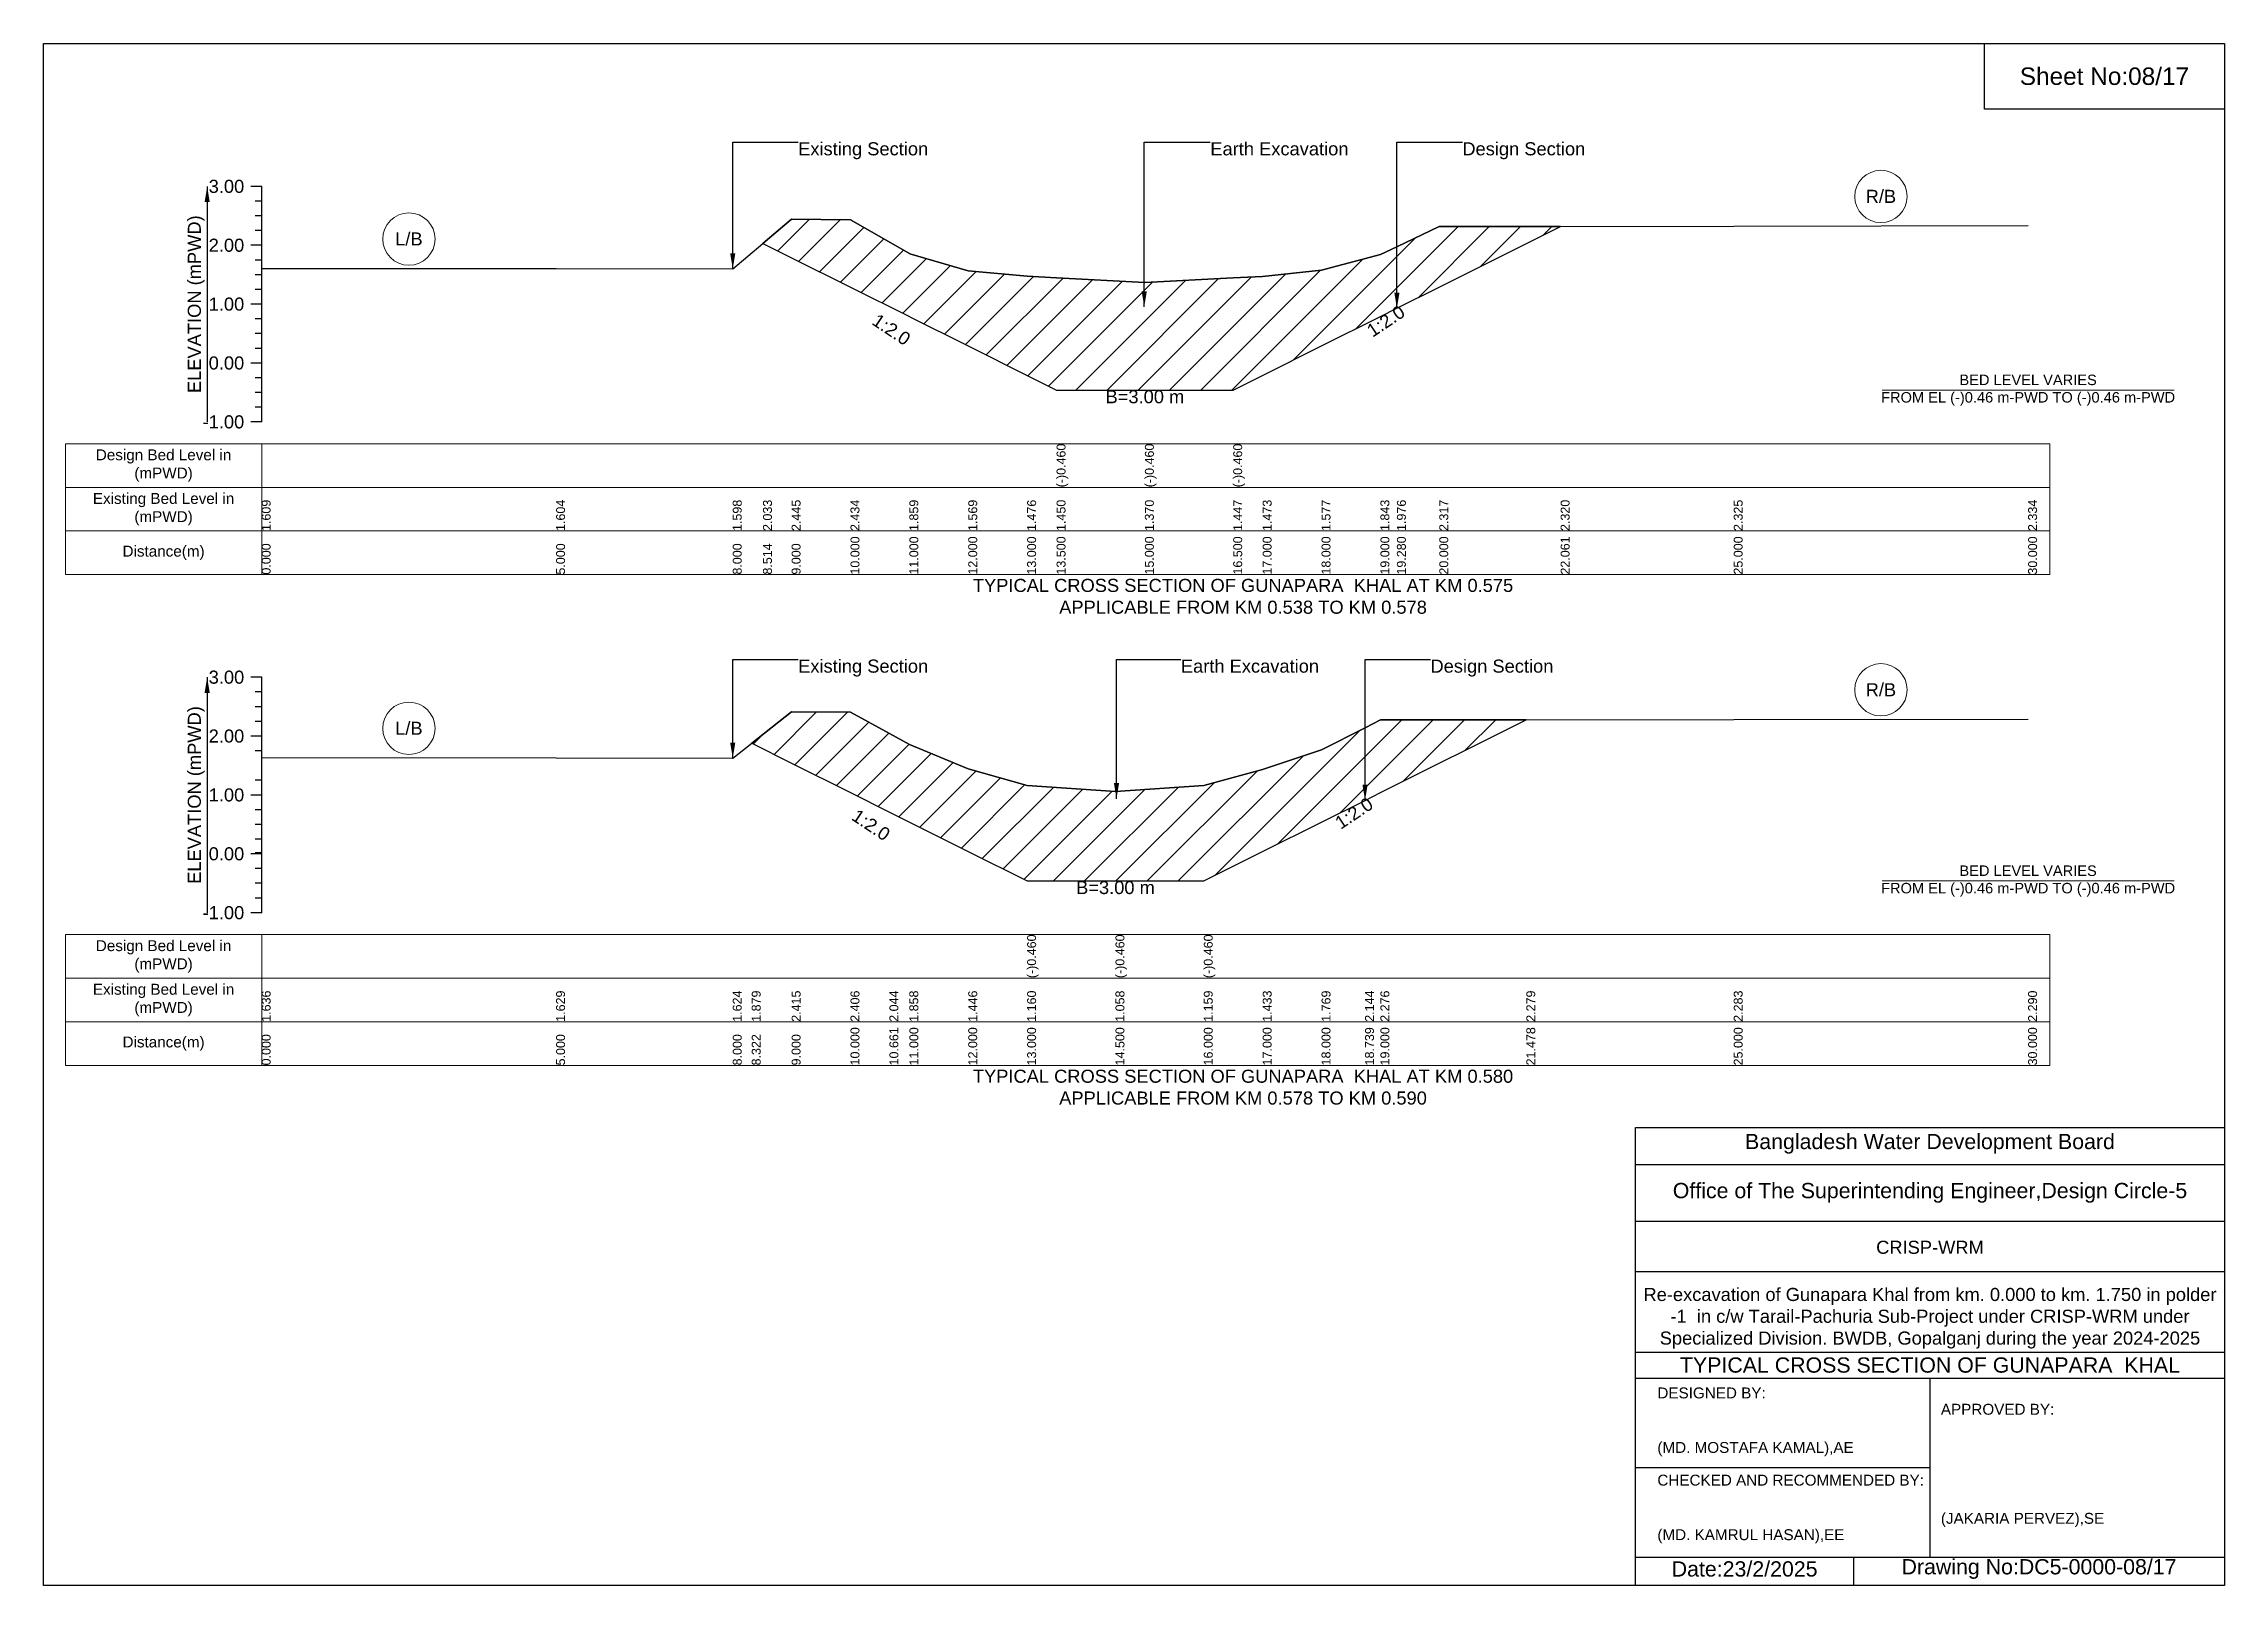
# Model space of a CAD drawing. Header units: inches. Extents: x 91000 to 268000, y -12452 to 3.
# Drawn here: x 170000 to 178000, y -5656 to 0 of the extents above; entities that cross this region are included whole.
import ezdxf

# ---------------------------------------------------------------- set-up
doc = ezdxf.new("R2010")
doc.units = ezdxf.units.IN
doc.header["$LTSCALE"] = 7
doc.header["$MEASUREMENT"] = 0
for name, color, linetype, lineweight in [('Cross section Data Border', 7, 'Continuous', 9), ('Cross Section Labels', 7, 'Continuous', 9), ('Existing_Bed_Level for Xsection', 7, 'Continuous', 25)]:
    doc.layers.add(name, color=color, linetype=linetype, lineweight=lineweight)
doc.styles.get("Standard").update_dxf_attribs({"font": 'arial.ttf'})
doc.dimstyles.get("Standard").update_dxf_attribs({"dimtxt": 0.18, "dimasz": 0.18, "dimexe": 0.18, "dimexo": 0.0625, "dimgap": 0.09, "dimtad": 0, "dimtih": 1, "dimtoh": 1, "dimdec": 4, "dimzin": 0, "dimdsep": 46, "dimtxsty": 'Standard', "dimcen": 0.09, "dimadec": 0, "dimazin": 0, "dimtfac": 1, "dimtdec": 4, "dimtofl": 0, "dimtmove": 0, "dimatfit": 3, "dimfxl": 1, "dimtolj": 1, "dimtzin": 0, "dimarcsym": 0})
pattern_1 = [(45, (0, 320), (-57.27565, 57.27565), [])]

msp = doc.modelspace()

# ---------------------------------------------------------------- texts
at = {"attachment_point": 5}
for s, insert, char_height in [('Sheet No:08/17', (177560, -120), 64), ('Bangladesh Water Development Board', (176920, -4036), 56), ('Office of The Superintending Engineer,Design Circle-5', (176920, -4216), 56)]:
    msp.add_mtext(s, dxfattribs=dict(at, insert=insert, char_height=char_height))
for s, insert, char_height, width, attachment_point in [('CRISP-WRM', (176920, -4416), 48, 2240, 5), ('Re-excavation of Gunapara Khal from km. 0.000 to km. 1.750 in polder -1  in c/w Tarail-Pachuria Sub-Project under CRISP-WRM under Specialized Division. BWDB, Gopalganj during the year 2024-2025', (176920, -4676), 48, 2160, 5), ('TYPICAL CROSS SECTION OF GUNAPARA  KHAL', (176920, -4848), 56, 2240, 5), ('DESIGNED BY:^J^J^J(MD. MOSTAFA KAMAL),AE', (175920, -5056), 40, 1120, 4), ('APPROVED BY:^J^J^J^J^J^J(JAKARIA PERVEZ),SE', (176960, -5216), 40, 1120, 4), ('CHECKED AND RECOMMENDED BY:^J^J^J(MD. KAMRUL HASAN),EE', (175920, -5376), 40, 1120, 4), ('Date:23/2/2025 ', (176240, -5596), 56, 1120, 5), ('Drawing No:DC5-0000-08/17', (177320, -5596), 56, 1760, 5)]:
    msp.add_mtext(s, dxfattribs=dict(insert=insert, char_height=char_height, width=width, attachment_point=attachment_point))
at = {"layer": 'Cross section Data Border', "char_height": 40, "width": 640, "attachment_point": 5}
for s, insert in [('Design Bed Level in (mPWD)', (170440, -1547.9)), ('Existing Bed Level in (mPWD)', (170440, -1707.9)), ('Distance(m)', (170440, -1867.9)), ('Design Bed Level in (mPWD)', (170440, -3348.5)), ('Existing Bed Level in (mPWD)', (170440, -3508.5)), ('Distance(m)', (170440, -3668.5))]:
    msp.add_mtext(s, dxfattribs=dict(at, insert=insert))
at = {"layer": 'Cross Section Labels'}
for s, insert, char_height, attachment_point in [('Existing Section', (172768, -361.9), 48, 1), ('Earth Excavation', (174280, -361.9), 48, 1), ('Design Section', (175204.5, -361.9), 48, 1), ('R/B', (176740, -560.7), 48, 5), ('L/B', (171340, -716.9), 48, 5), ('B=3.00 m', (174040, -1271.3), 48, 2), ('BED LEVEL VARIES ^JFROM EL (-)0.46 m-PWD TO (-)0.46 m-PWD', (177280, -1271.3), 38.4, 5), ('TYPICAL CROSS SECTION OF GUNAPARA  KHAL AT KM 0.575^JAPPLICABLE FROM KM 0.538 TO KM 0.578', (174400, -2027.9), 48, 5), ('Existing Section', (172768, -2259.7), 48, 1), ('Earth Excavation', (174172, -2259.7), 48, 1), ('Design Section', (175087.6, -2259.7), 48, 1), ('R/B', (176740, -2370.6), 48, 5), ('L/B', (171340, -2511.9), 48, 5), ('BED LEVEL VARIES ^JFROM EL (-)0.46 m-PWD TO (-)0.46 m-PWD', (177280, -3071.9), 38.4, 5), ('B=3.00 m', (173932, -3071.9), 48, 2), ('TYPICAL CROSS SECTION OF GUNAPARA  KHAL AT KM 0.580^JAPPLICABLE FROM KM 0.578 TO KM 0.590', (174400, -3828.5), 48, 5)]:
    msp.add_mtext(s, dxfattribs=dict(at, insert=insert, char_height=char_height, attachment_point=attachment_point))
at = {"layer": 'Cross Section Labels', "char_height": 48, "attachment_point": 2}
for insert, rotation in [((173123.5, -1029), 326.30993), ((174910.5, -998), 33.69007), ((174793.6, -2803.1), 33.69007), ((173048.8, -2846.3), 326.30993)]:
    msp.add_mtext('1:2.0', dxfattribs=dict(at, insert=insert, rotation=rotation))
at = {"layer": 'Existing_Bed_Level for Xsection', "char_height": 48, "attachment_point": 6}
for s, insert in [('3.00', (170736, -523.9)), ('2.00', (170736, -739.9)), ('1.00', (170736, -955.9)), ('0.00', (170736, -1171.9)), ('-1.00', (170736, -1387.9)), ('3.00', (170736, -2324.5)), ('2.00', (170736, -2540.5)), ('1.00', (170736, -2756.5)), ('0.00', (170736, -2972.5)), ('-1.00', (170736, -3188.5))]:
    msp.add_mtext(s, dxfattribs=dict(at, insert=insert))
at = {"layer": 'Existing_Bed_Level for Xsection', "rotation": 90}
for s, insert, char_height, attachment_point in [('ELEVATION (mPWD)', (170560, -955.9), 48, 5), ('(-)0.460', (173716, -1627.9), 32.8, 1), ('(-)0.460', (174040, -1627.9), 32.8, 1), ('(-)0.460', (174364, -1627.9), 32.8, 1), ('1.609', (170800, -1787.9), 32.8, 1), ('1.604', (171880, -1787.9), 32.8, 1), ('1.598', (172528, -1787.9), 32.8, 1), ('2.033', (172639, -1787.9), 32.8, 1), ('2.445', (172744, -1787.9), 32.8, 1), ('2.434', (172960, -1787.9), 32.8, 1), ('1.859', (173176, -1787.9), 32.8, 1), ('1.569', (173392, -1787.9), 32.8, 1), ('1.476', (173608, -1787.9), 32.8, 1), ('1.450', (173716, -1787.9), 32.8, 1), ('1.370', (174040, -1787.9), 32.8, 1), ('1.447', (174364, -1787.9), 32.8, 1), ('1.473', (174472, -1787.9), 32.8, 1), ('1.577', (174688, -1787.9), 32.8, 1), ('1.843', (174904, -1787.9), 32.8, 1), ('1.976', (174964.5, -1787.9), 32.8, 1), ('2.317', (175120, -1787.9), 32.8, 1), ('2.320', (175565.1, -1787.9), 32.8, 1), ('2.325', (176200, -1787.9), 32.8, 1), ('2.334', (177280, -1787.9), 32.8, 1), ('0.000', (170800, -1947.9), 32.8, 1), ('5.000', (171880, -1947.9), 32.8, 1), ('8.000', (172528, -1947.9), 32.8, 1), ('8.514', (172639, -1947.9), 32.8, 1), ('9.000', (172744, -1947.9), 32.8, 1), ('10.000', (172960, -1947.9), 32.8, 1), ('11.000', (173176, -1947.9), 32.8, 1), ('12.000', (173392, -1947.9), 32.8, 1), ('13.000', (173608, -1947.9), 32.8, 1), ('13.500', (173716, -1947.9), 32.8, 1), ('15.000', (174040, -1947.9), 32.8, 1), ('16.500', (174364, -1947.9), 32.8, 1), ('17.000', (174472, -1947.9), 32.8, 1), ('18.000', (174688, -1947.9), 32.8, 1), ('19.000', (174904, -1947.9), 32.8, 1), ('19.280', (174964.5, -1947.9), 32.8, 1), ('20.000', (175120, -1947.9), 32.8, 1), ('22.061', (175565.1, -1947.9), 32.8, 1), ('25.000', (176200, -1947.9), 32.8, 1), ('30.000', (177280, -1947.9), 32.8, 1), ('ELEVATION (mPWD)', (170560, -2756.5), 48, 5), ('(-)0.460', (173608, -3428.5), 32.8, 1), ('(-)0.460', (173932, -3428.5), 32.8, 1), ('(-)0.460', (174256, -3428.5), 32.8, 1), ('1.636', (170800, -3588.5), 32.8, 1), ('1.629', (171880, -3588.5), 32.8, 1), ('1.624', (172528, -3588.5), 32.8, 1), ('1.879', (172597.6, -3588.5), 32.8, 1), ('2.415', (172744, -3588.5), 32.8, 1), ('2.406', (172960, -3588.5), 32.8, 1), ('2.044', (173102.8, -3588.5), 32.8, 1), ('1.858', (173176, -3588.5), 32.8, 1), ('1.446', (173392, -3588.5), 32.8, 1), ('1.160', (173608, -3588.5), 32.8, 1), ('1.058', (173932, -3588.5), 32.8, 1), ('1.159', (174256, -3588.5), 32.8, 1), ('1.433', (174472, -3588.5), 32.8, 1), ('1.769', (174688, -3588.5), 32.8, 1), ('2.144', (174847.6, -3588.5), 32.8, 1), ('2.276', (174904, -3588.5), 32.8, 1), ('2.279', (175439.2, -3588.5), 32.8, 1), ('2.283', (176200, -3588.5), 32.8, 1), ('2.290', (177280, -3588.5), 32.8, 1), ('0.000', (170800, -3748.5), 32.8, 1), ('5.000', (171880, -3748.5), 32.8, 1), ('8.000', (172528, -3748.5), 32.8, 1), ('8.322', (172597.6, -3748.5), 32.8, 1), ('9.000', (172744, -3748.5), 32.8, 1), ('10.000', (172960, -3748.5), 32.8, 1), ('10.661', (173102.8, -3748.5), 32.8, 1), ('11.000', (173176, -3748.5), 32.8, 1), ('12.000', (173392, -3748.5), 32.8, 1), ('13.000', (173608, -3748.5), 32.8, 1), ('14.500', (173932, -3748.5), 32.8, 1), ('16.000', (174256, -3748.5), 32.8, 1), ('17.000', (174472, -3748.5), 32.8, 1), ('18.000', (174688, -3748.5), 32.8, 1), ('18.739', (174847.6, -3748.5), 32.8, 1), ('19.000', (174904, -3748.5), 32.8, 1), ('21.478', (175439.2, -3748.5), 32.8, 1), ('25.000', (176200, -3748.5), 32.8, 1), ('30.000', (177280, -3748.5), 32.8, 1)]:
    msp.add_mtext(s, dxfattribs=dict(at, insert=insert, char_height=char_height, attachment_point=attachment_point))

# ---------------------------------------------------------------- hatches: boundary and pattern name
at = {"layer": 'Existing_Bed_Level for Xsection'}
h = msp.add_hatch(dxfattribs=at)
h.set_pattern_fill('ANSI31', color=256, scale=648, style=0)
h.set_pattern_definition(pattern_1)
h.paths.add_polyline_path([(172639, -732.8), (172744, -785.3), (172960, -893.3), (173176, -1001.3), (173177.5, -1002), (173392, -1109.3), (173608, -1217.3), (173716, -1271.3), (174040, -1271.3), (174364, -1271.3), (174472, -1217.3), (174688, -1109.3), (174904, -1001.3), (174964.5, -971), (175120, -893.3), (175565.1, -670.7), (175120, -671.4), (174964.5, -745.1), (174904, -773.8), (174688, -831.3), (174472, -853.8), (174364, -859.3), (174040, -876), (173716, -858.8), (173608, -853.1), (173392, -833), (173177.5, -770.8), (173176, -770.4), (172960, -646.2), (172744, -643.8)])
h = msp.add_hatch(dxfattribs=at)
h.set_pattern_fill('ANSI31', color=256, scale=648, style=0)
h.set_pattern_definition(pattern_1)
h.paths.add_polyline_path([(172597.6, -2566.7), (172744, -2639.9), (172960, -2747.9), (173102.8, -2819.3), (173176, -2855.9), (173392, -2963.9), (173608, -3071.9), (173932, -3071.9), (174256, -3071.9), (174472, -2963.9), (174688, -2855.9), (174847.6, -2776.1), (174904, -2747.9), (175439.2, -2480.3), (174904, -2480.9), (174847.6, -2509.5), (174688, -2590.4), (174472, -2663), (174256, -2722.2), (173932, -2744), (173608, -2722), (173392, -2660.2), (173176, -2571.2), (173102.8, -2531.1), (172960, -2452.8), (172744, -2450.9)])

# ---------------------------------------------------------------- linework, layer by layer
for points in [[(170000, 0), (178000, 0), (178000, -5656), (170000, -5656)], [(177120, 0), (178000, 0), (178000, -240), (177120, -240)]]:
    msp.add_lwpolyline(points, close=True)
for points in [[(175840, -5656), (175840, -3976), (178000, -3976)], [(175840, -4112), (178000, -4112)], [(175840, -4320), (178000, -4320)], [(175840, -4504), (178000, -4504)], [(175840, -4800), (178000, -4800)], [(175840, -4896), (178000, -4896)], [(176920, -4896), (176920, -5552)], [(175840, -5224), (176920, -5224)], [(175840, -5552), (178000, -5552)], [(176640, -5552), (176640, -5656)]]:
    msp.add_lwpolyline(points)
at = {"layer": 'Cross section Data Border'}
for points in [[(170080, -1467.9), (177360, -1467.9), (177360, -1947.9), (170080, -1947.9)], [(170080, -3268.5), (177360, -3268.5), (177360, -3748.5), (170080, -3748.5)]]:
    msp.add_lwpolyline(points, close=True, dxfattribs=at)
for points in [[(170800, -1467.9), (170800, -1947.9)], [(170080, -1627.9), (177360, -1627.9)], [(170080, -1787.9), (177360, -1787.9)], [(170800, -3268.5), (170800, -3748.5)], [(170080, -3428.5), (177360, -3428.5)], [(170080, -3588.5), (177360, -3588.5)]]:
    msp.add_lwpolyline(points, dxfattribs=at)
at = {"layer": 'Cross Section Labels'}
for points in [[(176744.2, -1271.3), (177815.8, -1271.3)], [(176744.2, -3071.9), (177815.8, -3071.9)]]:
    msp.add_lwpolyline(points, dxfattribs=at)
for centre in [(176740, -560.7), (171340, -716.9), (176740, -2370.6), (171340, -2511.9)]:
    msp.add_circle(centre, 96, dxfattribs=at)
at = {"layer": 'Existing_Bed_Level for Xsection'}
for points in [[(170800, -523.9), (170760, -523.9)], [(170800, -1387.9), (170800, -1171.9), (170800, -955.9), (170800, -739.9), (170800, -523.9)], [(170800, -577.9), (170776, -577.9)], [(170800, -631.9), (170776, -631.9)], [(170800, -685.9), (170776, -685.9)], [(170800, -824.4), (171880, -825.5), (172528, -826.8), (172639, -732.8), (172744, -643.8), (172960, -646.2), (173176, -770.4), (173177.5, -770.8), (173392, -833), (173608, -853.1), (173716, -858.8), (173716, -858.8), (174040, -876), (174040, -876), (174364, -859.3), (174364, -859.3), (174472, -853.8), (174688, -831.3), (174904, -773.8), (174964.5, -745.1), (175120, -671.4), (175565.1, -670.7), (176200, -669.7), (177280, -667.8)], [(170800, -739.9), (170760, -739.9)], [(170800, -793.9), (170776, -793.9)], [(170800, -847.9), (170776, -847.9)], [(170800, -955.9), (170760, -955.9)], [(170800, -901.9), (170776, -901.9)], [(170800, -1009.9), (170776, -1009.9)], [(170800, -1063.9), (170776, -1063.9)], [(170800, -1117.9), (170776, -1117.9)], [(170800, -1171.9), (170760, -1171.9)], [(170800, -1225.9), (170776, -1225.9)], [(170800, -1279.9), (170776, -1279.9)], [(170800, -1333.9), (170776, -1333.9)], [(170800, -1387.9), (170760, -1387.9)], [(170800, -2324.5), (170760, -2324.5)], [(170800, -2378.5), (170776, -2378.5)], [(170800, -3188.5), (170800, -2972.5), (170800, -2756.5), (170800, -2540.5), (170800, -2324.5)], [(170800, -2432.5), (170776, -2432.5)], [(170800, -2619.2), (171880, -2620.7), (172528, -2621.7), (172597.6, -2566.7), (172744, -2450.9), (172960, -2452.8), (173102.8, -2531.1), (173176, -2571.2), (173392, -2660.2), (173608, -2722), (173608, -2722), (173932, -2744), (173932, -2744), (174256, -2722.2), (174256, -2722.2), (174472, -2663), (174688, -2590.4), (174847.6, -2509.5), (174904, -2480.9), (175439.2, -2480.3), (176200, -2479.4), (177280, -2477.9)], [(170800, -2540.5), (170760, -2540.5)], [(170800, -2486.5), (170776, -2486.5)], [(170800, -2594.5), (170776, -2594.5)], [(170800, -2702.5), (170776, -2702.5)], [(170800, -2756.5), (170760, -2756.5)], [(170800, -2810.5), (170776, -2810.5)], [(170800, -2864.5), (170776, -2864.5)], [(170800, -2918.5), (170776, -2918.5)], [(170800, -2972.5), (170760, -2972.5)], [(170800, -2968.5), (170776, -2968.5)], [(170800, -3026.5), (170776, -3026.5)], [(170800, -3080.5), (170776, -3080.5)], [(170800, -3188.5), (170760, -3188.5)], [(170800, -3134.5), (170776, -3134.5)]]:
    msp.add_lwpolyline(points, dxfattribs=at)
for points in [[(172639, -732.8), (172744, -785.3), (172960, -893.3), (173176, -1001.3), (173177.5, -1002), (173392, -1109.3), (173608, -1217.3), (173716, -1271.3), (173716, -1271.3), (174040, -1271.3), (174040, -1271.3), (174364, -1271.3), (174364, -1271.3), (174472, -1217.3), (174688, -1109.3), (174904, -1001.3), (174964.5, -971), (175120, -893.3), (175565.1, -670.7), (175120, -671.4), (174964.5, -745.1), (174904, -773.8), (174688, -831.3), (174472, -853.8), (174364, -859.3), (174364, -859.3), (174040, -876), (174040, -876), (173716, -858.8), (173716, -858.8), (173608, -853.1), (173392, -833), (173177.5, -770.8), (173176, -770.4), (172960, -646.2), (172744, -643.8)], [(172597.6, -2566.7), (172597.6, -2566.7), (172744, -2639.9), (172960, -2747.9), (173102.8, -2819.3), (173176, -2855.9), (173392, -2963.9), (173608, -3071.9), (173608, -3071.9), (173932, -3071.9), (173932, -3071.9), (174256, -3071.9), (174256, -3071.9), (174472, -2963.9), (174688, -2855.9), (174847.6, -2776.1), (174904, -2747.9), (175439.2, -2480.3), (174904, -2480.9), (174847.6, -2509.5), (174688, -2590.4), (174472, -2663), (174256, -2722.2), (174256, -2722.2), (173932, -2744), (173932, -2744), (173608, -2722), (173608, -2722), (173392, -2660.2), (173176, -2571.2), (173102.8, -2531.1), (172960, -2452.8), (172744, -2450.9), (172597.6, -2566.7)]]:
    msp.add_lwpolyline(points, close=True, dxfattribs=at)

msp.set_redraw_order([(e.dxf.handle, doc.entitydb.next_handle()) for e in msp.query("TEXT MTEXT ATTDEF DIMENSION ARC_DIMENSION")])  # texts and dimensions are drawn at this point

# ---------------------------------------------------------------- leaders
at = {"layer": 'Cross Section Labels', "annotation_type": 0, "has_hookline": 1, "hookline_direction": 0}
for points, text_width in [([(172528, -826.8), (172528, -361.9), (172767.9, -361.9)], 467.2), ([(174037.6, -966), (174037.6, -361.9), (174279.9, -361.9)], 497), ([(174964.5, -971), (174964.5, -361.9), (175204.5, -361.9)], 441.2), ([(172528, -2621.7), (172528, -2259.7), (172767.9, -2259.7)], 467.2), ([(173935.8, -2770.3), (173935.8, -2259.7), (174171.9, -2259.7)], 497), ([(174847.6, -2776.1), (174847.6, -2259.7), (175087.5, -2259.7)], 441.2)]:
    msp.add_leader(points, dimstyle='Standard', override={"dimasz": 57.6}, dxfattribs=dict(at, text_width=text_width))
at = {"layer": 'Existing_Bed_Level for Xsection'}
for points in [[(170600, -523.9), (170600, -1387.9)], [(170600, -2324.5), (170600, -3188.5)]]:
    msp.add_leader(points, dimstyle='Standard', override={"dimasz": 57.6}, dxfattribs=at)

doc.saveas('drawing.dxf')
